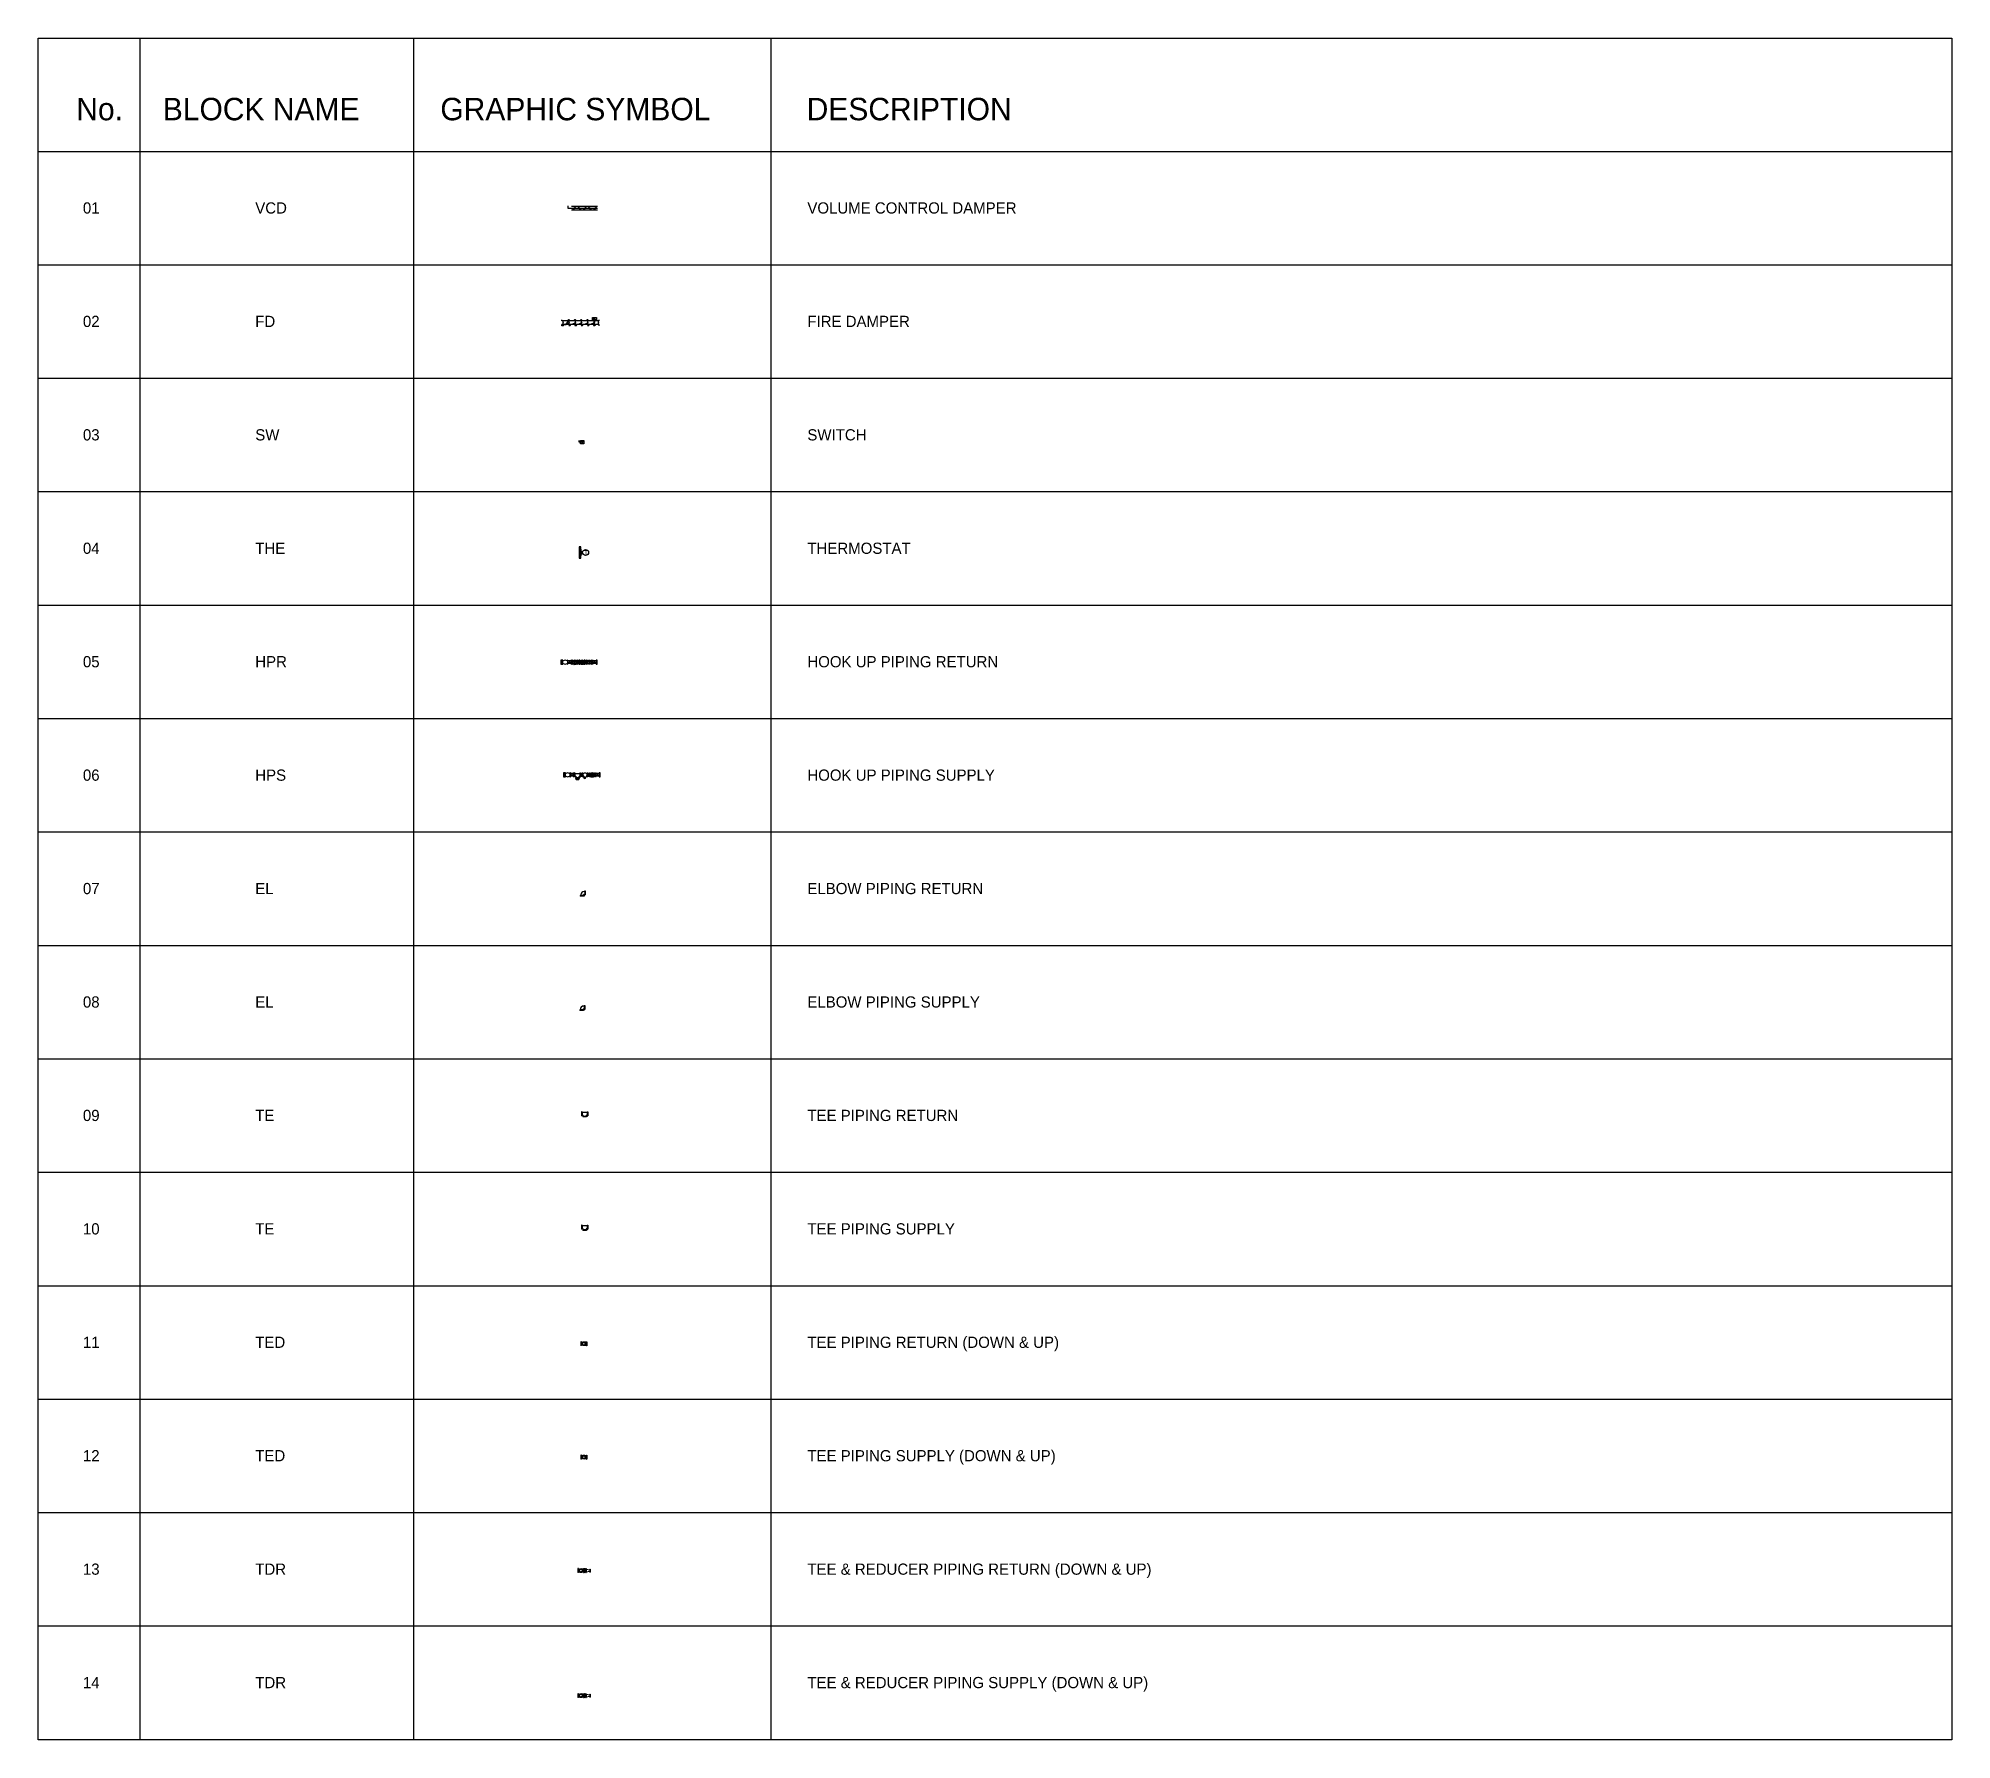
# Model space of a CAD drawing. Header units: millimetres. Extents: x -21221 to 1625077, y -149981 to 356550.
# Drawn here: x 963143 to 1014328, y 272528 to 318034 of the extents above; entities that cross this region are included whole.
import ezdxf

# ---------------------------------------------------------------- set-up
doc = ezdxf.new("R2010")
doc.units = ezdxf.units.MM
doc.header["$LTSCALE"] = 1000
doc.header["$MEASUREMENT"] = 0
doc.linetypes.add('CENTER2', pattern=[1.125, 0.75, -0.125, 0.125, -0.125])
doc.linetypes.add('HIDDEN2', pattern=[0.1875, 0.125, -0.0625])
doc.layers.get('0').update_dxf_attribs({"linetype": 'CONTINUOUS'})
for name, color, linetype in [('4-TEXT-HVAC', 4, 'CONTINUOUS'), ('40-REFERENCE-DRAWINGS-0-35', 40, 'CONTINUOUS'), ('84- SCHEDUAL HVAC', 84, 'CONTINUOUS')]:
    doc.layers.add(name, color=color, linetype=linetype)
doc.styles.add('STENCIL', font='stencil.shx')
doc.styles.add('style2', font='stencil.shx')

msp = doc.modelspace()

# ---------------------------------------------------------------- texts
at = {"layer": '4-TEXT-HVAC', "color": 4, "style": 'style2'}
for s, p in [('01', (964337.2, 313345.7, 0)), ('VCD', (968947.7, 313345.7, 0)), ('VOLUME CONTROL DAMPER ', (983716.6, 313345.7, 0)), ('02', (964337.2, 310311.9, 0)), ('FD', (968947.7, 310311.9, 0)), ('FIRE DAMPER ', (983716.6, 310311.9, 0)), ('03', (964337.2, 307278.1, 0)), ('SW', (968947.7, 307278.1, 0)), ('SWITCH', (983716.6, 307278.1, 0)), ('04', (964337.2, 304244.3, 0)), ('THE', (968947.7, 304244.3, 0)), ('THERMOSTAT', (983716.6, 304244.3, 0)), ('05', (964337.2, 301210.5, 0)), ('HPR', (968947.7, 301210.5, 0)), ('HOOK UP PIPING RETURN', (983716.6, 301210.5, 0)), ('06', (964337.2, 298176.7, 0)), ('HPS', (968947.7, 298176.7, 0)), ('HOOK UP PIPING SUPPLY', (983716.6, 298176.7, 0)), ('07', (964337.2, 295142.9, 0)), ('EL', (968947.7, 295142.9, 0)), ('ELBOW PIPING RETURN', (983716.6, 295142.9, 0)), ('08', (964337.2, 292109.1, 0)), ('EL', (968947.7, 292109.1, 0)), ('ELBOW PIPING SUPPLY', (983716.6, 292109.1, 0)), ('09', (964337.2, 289075.3, 0)), ('TE', (968947.7, 289075.3, 0)), ('TEE PIPING RETURN', (983716.6, 289075.3, 0)), ('10', (964337.2, 286041.5, 0)), ('TE', (968947.7, 286041.5, 0)), ('TEE PIPING SUPPLY', (983716.6, 286041.5, 0)), ('11', (964337.2, 283007.7, 0)), ('TED', (968947.7, 283007.7, 0)), ('TEE PIPING RETURN (DOWN & UP)', (983716.6, 283007.7, 0)), ('12', (964337.2, 279973.9, 0)), ('TED', (968947.7, 279973.9, 0)), ('TEE PIPING SUPPLY (DOWN & UP)', (983716.6, 279973.9, 0)), ('13', (964337.2, 276940.1, 0)), ('TDR', (968947.7, 276940.1, 0)), ('TEE & REDUCER PIPING RETURN (DOWN & UP)', (983716.6, 276940.1, 0)), ('14', (964337.2, 273906.3, 0)), ('TDR', (968947.7, 273906.3, 0)), ('TEE & REDUCER PIPING SUPPLY (DOWN & UP)', (983716.6, 273906.3, 0))]:
    msp.add_text(s, height=300, dxfattribs=at).set_placement(p)
at = {"layer": '40-REFERENCE-DRAWINGS-0-35', "lineweight": 35, "style": 'STENCIL'}
for s, p in [('No.', (964160, 315840.6, 0)), ('BLOCK NAME', (966474, 315840.6, 0)), ('GRAPHIC SYMBOL', (973899, 315840.6, 0)), ('DESCRIPTION', (983697.8, 315840.6, 0))]:
    msp.add_text(s, height=600, dxfattribs=at).set_placement(p)

# ---------------------------------------------------------------- blocks, each defined once
blk = doc.blocks.new('TDR')
at = {"ltscale": 0.019}
for p, q in [((-82, 52, 244), (-82, -53, -244)), ((-67, 52, 244), (-82, 52, 244)), ((-67, 52, 244), (-67, -52, -244)), ((-67, 37, -244), (-37, 37, 106)), ((67, 37, -244), (37, 37, 106)), ((67, 52, 244), (67, -52, -244)), ((67, 52, 244), (82, 52, 244)), ((82, 52, 244), (82, -53, -244)), ((128, 52, 662), (128, -52, 174)), ((128, 52, 662), (143, 52, 662)), ((143, 52, 662), (143, -53, 174)), ((235, 40), (235, -40, 122)), ((235, 40), (250, 40)), ((250, 40), (250, -40, 122)), ((-67, -52, -244), (-82, -52, -244)), ((-37, -37, -551), (-67, -37, -244)), ((37, -37, -551), (67, -37, -244)), ((67, -52, -244), (82, -52, -244)), ((128, -52, 174), (143, -52, 174)), ((235, -40, 122), (250, -40, 122))]:
    blk.add_line(p, q, dxfattribs=at)
at = {"linetype": 'HIDDEN2'}
for p, q in [((98, 37, 174), (82, 37, 174)), ((113, 32, 609368), (98, 32, 609368)), ((113, 0, 609368), (98, 0, 609368)), ((128, 37, 174), (113, 37, 174)), ((98, -38, 174), (82, -38, 174)), ((113, -31, 609368), (98, -31, 609368)), ((128, -38, 174), (113, -38, 174))]:
    blk.add_line(p, q, dxfattribs=at)
for p, q in [((143, 37, 174), (235, 25)), ((235, -25), (143, -38, 174))]:
    blk.add_line(p, q)
at = {"linetype": 'HIDDEN2', "elevation": 609368}
blk.add_lwpolyline([(98, 44), (98, -44), (113, -44), (113, 44)], close=True, dxfattribs=at)
for radius in [52.5, 37.5]:
    blk.add_circle((0, 0), radius)
blk = doc.blocks.new('TED')
at = {"ltscale": 0.019}
for p, q in [((-82, 52, 244), (-82, -53, -244)), ((-67, 52, 244), (-82, 52, 244)), ((-67, 52, 244), (-67, -52, -244)), ((-67, 37, -244), (-37, 37, 106)), ((67, 37, -244), (37, 37, 106)), ((67, 52, 244), (67, -52, -244)), ((67, 52, 244), (82, 52, 244)), ((82, 52, 244), (82, -53, -244)), ((-67, -52, -244), (-82, -52, -244)), ((-37, -37, -551), (-67, -37, -244)), ((37, -37, -551), (67, -37, -244)), ((67, -52, -244), (82, -52, -244))]:
    blk.add_line(p, q, dxfattribs=at)
for radius in [52.5, 37.5]:
    blk.add_circle((0, 0), radius)
blk = doc.blocks.new('TE')
at = {"ltscale": 0.019}
for p, q in [((-82, 53, 1000), (-82, -52, 442)), ((-67, 53, 1000), (-82, 53, 1000)), ((-67, 53, 1000), (-67, -52, 442)), ((67, 38, -268), (-67, 38, 1268)), ((67, 53, 220), (67, -52, -268)), ((67, 53, 220), (82, 53, 220)), ((82, 53, 220), (82, -53, -268)), ((-67, -52, 442), (-82, -52, 442)), ((-52, -37, -418), (-67, -37, -268)), ((53, -68), (-53, -68)), ((-53, -68), (-53, -83)), ((53, -83), (-53, -83)), ((52, -37, -418), (67, -37, -268)), ((53, -68), (53, -83)), ((67, -52, -268), (82, -52, -268))]:
    blk.add_line(p, q, dxfattribs=at)
for p, q in [((-38, -53, -268), (-38, -68)), ((38, -52, -268), (38, -68))]:
    blk.add_line(p, q)
for centre, start, end in [((-52, -52, -568), 359.7072, 89.9101), ((52, -52, -568), 90.0899, 180.2928)]:
    blk.add_arc(centre, 15, start, end, dxfattribs=at)
blk = doc.blocks.new('EL')
blk.add_line((55, 38, -23), (68, 38, -49))
at = {"ltscale": 0.019}
for p, q in [((68, 53, -49), (68, -52, 74)), ((68, 53, -49), (83, 53, -49)), ((83, 53, -49), (83, -52, 74)), ((52, -66, 31), (-53, -66, 31)), ((-53, -66, 31), (-53, -81, 31)), ((52, -81, 31), (-53, -81, 31)), ((-38, -52, 602269), (-38, -66, -119)), ((37, -51, 31), (37, -66, 31)), ((52, -66, 31), (52, -81, 31)), ((53, -37, -49), (68, -37, 74)), ((68, -52, 74), (83, -52, 74))]:
    blk.add_line(p, q, dxfattribs=at)
for centre, radius, start, end in [((53, -53, 1204560), 90.8, 88.7093, 179.5429), ((53, -53, 31), 15.9, 91.5729, 174.0548)]:
    blk.add_arc(centre, radius, start, end, dxfattribs=at)
blk = doc.blocks.new('HPS')
for p, q in [((30, 29), (0, 29)), ((30, 37), (40, 37)), ((65, 37), (55, 37)), ((175, 37), (165, 37)), ((265, 37), (190, 37)), ((280, 31), (265, 31)), ((280, 0), (265, 0)), ((280, 37), (295, 37)), ((295, 52), (295, -53)), ((310, 52), (295, 52)), ((310, 52), (310, -53)), ((310, 37, 600905), (445, 37, 602441)), ((445, 52), (445, -53)), ((445, 52), (460, 52)), ((460, 52), (460, -53)), ((460, 37), (475, 37)), ((475, 31), (490, 31)), ((475, 0), (490, 0)), ((490, 37), (505, 37)), ((537, 37), (520, 37)), ((640, 37), (623, 37)), ((655, 37), (670, 37)), ((670, 31), (685, 31)), ((670, 0), (685, 0)), ((685, 37), (700, 37)), ((722, 37), (715, 37)), ((760, 10), (739, 32)), ((765, 15), (745, 37)), ((784, 15), (805, 37)), ((790, 10), (810, 32)), ((828, 37), (835, 37)), ((850, 37), (865, 37)), ((880, 31), (865, 31)), ((880, 0), (865, 0)), ((955, 37), (880, 37)), ((985, 29), (955, 29)), ((30, -29), (0, -29)), ((30, -38), (40, -38)), ((65, -38), (55, -38)), ((175, -38), (165, -38)), ((265, -38), (190, -38)), ((280, -31), (265, -31)), ((280, -38), (295, -38)), ((310, -53), (295, -53)), ((325, -38, 602291), (310, -38, 602441)), ((325, -68), (430, -68)), ((325, -68), (325, -83)), ((325, -83), (430, -83)), ((340, -52), (340, -53)), ((340, -53), (340, -68)), ((340, -53, 602291), (340, -68, -150)), ((340, -98), (340, -83)), ((340, -128), (340, -113)), ((340, -128), (415, -128)), ((346, -113), (346, -98)), ((377, -113), (377, -98)), ((408, -113), (408, -98)), ((415, -52), (415, -53)), ((415, -53, 602291), (415, -68, -150)), ((415, -53), (415, -68)), ((415, -98), (415, -83)), ((415, -128), (415, -113)), ((430, -38, 602291), (445, -38, 602441)), ((430, -68), (430, -83)), ((445, -53), (460, -53)), ((460, -38), (475, -38)), ((475, -31), (490, -31)), ((490, -38), (505, -38)), ((549, -38), (520, -38)), ((541, -57), (535, -67)), ((535, -67), (585, -96)), ((541, -57), (591, -86)), ((554, -47), (547, -60)), ((591, -86), (585, -96)), ((610, -41), (586, -83)), ((640, -38), (615, -38)), ((655, -38), (670, -38)), ((670, -31), (685, -31)), ((685, -38), (700, -38)), ((722, -38), (715, -38)), ((722, -38), (715, -38)), ((760, -10), (739, -32)), ((765, -15), (745, -37)), ((784, -15), (805, -37)), ((790, -10), (810, -32)), ((828, -38), (835, -38)), ((850, -38), (865, -38)), ((880, -31), (865, -31)), ((955, -38), (880, -38)), ((985, -29), (955, -29))]:
    blk.add_line(p, q)
for points in [[(0, 52), (0, -53), (30, -53), (30, 52)], [(40, 52), (40, -53), (55, -53), (55, 52)], [(175, 52), (175, -53), (190, -53), (190, 52)], [(265, 43), (265, -44), (280, -44), (280, 43)], [(490, 43), (490, -44), (475, -44), (475, 43)], [(520, 52), (520, -53), (505, -53), (505, 52)], [(655, 52), (655, -53), (640, -53), (640, 52)], [(685, 43), (685, -44), (670, -44), (670, 43)], [(715, 52), (715, -53), (700, -53), (700, 52)], [(850, 52), (850, -53), (835, -53), (835, 52)], [(865, 43), (865, -44), (880, -44), (880, 43)], [(955, 52), (955, -53), (985, -53), (985, 52)], [(334, -98), (421, -98), (421, -113), (334, -113)]]:
    blk.add_lwpolyline(points, close=True)
for centre, radius in [((227, 0), 9.62), ((227, 0), 6.62), ((775, 0), 55.3), ((775, 0), 10.5), ((917, 0), 9.62), ((917, 0), 6.62)]:
    blk.add_circle(centre, radius)
for centre, radius, start, end in [((115, -52), 103, 60.8064, 119.1936), ((580, -47), 95.1, 63.1536, 116.8464), ((775, -50), 103, 58.8414, 121.1586), ((775, 0), 47.7, 138.0692, 221.9514), ((775, 0), 47.7, 51.0716, 128.9428), ((775, 0), 18.1, 145.603, 214.397), ((775, 0), 18.1, 58.6054, 121.3946), ((775, 0), 18.1, 325.603, 34.397), ((775, 0), 47.7, 318.0692, 41.9308), ((115, 52), 103, 240.8064, 299.1936), ((325, -53), 15, 0, 90), ((430, -53), 15, 90, 180), ((549, -44), 6, 330, 90), ((615, -44), 6, 90, 150), ((775, 50), 103, 238.8414, 301.1586), ((775, 0), 47.7, 231.0716, 308.9512), ((775, 0), 18.1, 238.6054, 301.3946)]:
    blk.add_arc(centre, radius, start, end)
blk = doc.blocks.new('HPR')
for p, q in [((30, 29), (0, 29)), ((30, 37), (40, 37)), ((65, 37), (55, 37)), ((175, 37), (165, 37)), ((265, 37), (190, 37)), ((280, 31), (265, 31)), ((295, 37), (280, 37)), ((319, 37), (310, 37)), ((357, 9), (339, 28)), ((362, 14), (344, 33)), ((378, 14), (397, 33)), ((383, 9), (401, 28)), ((421, 37), (430, 37)), ((460, 37), (445, 37)), ((475, 31), (460, 31)), ((490, 37), (475, 37)), ((512, 37), (505, 37)), ((550, 10), (529, 32)), ((556, 15), (535, 37)), ((574, 15), (595, 37)), ((580, 10), (600, 32)), ((618, 37), (625, 37)), ((655, 37), (640, 37)), ((670, 31), (655, 31)), ((685, 37), (670, 37)), ((717, 37), (700, 37)), ((820, 37), (803, 37)), ((850, 37), (835, 37)), ((865, 31), (850, 31)), ((865, 0), (850, 0)), ((940, 37), (865, 37)), ((970, 29), (940, 29)), ((30, -29), (0, -29)), ((30, -38), (40, -38)), ((65, -38), (55, -38)), ((175, -38), (165, -38)), ((265, -38), (190, -38)), ((280, 0), (265, 0)), ((280, -31), (265, -31)), ((295, -38), (280, -38)), ((319, -38), (310, -38)), ((357, -9), (339, -28)), ((362, -14), (343, -33)), ((378, -14), (396, -33)), ((383, -9), (401, -28)), ((420, -38), (430, -38)), ((460, -38), (445, -38)), ((475, 0), (460, 0)), ((475, -31), (460, -31)), ((490, -38), (475, -38)), ((512, -38), (505, -38)), ((550, -10), (529, -32)), ((556, -15), (535, -37)), ((574, -15), (595, -37)), ((580, -10), (601, -32)), ((618, -38), (625, -38)), ((618, -38), (625, -38)), ((655, -38), (640, -38)), ((670, 0), (655, 0)), ((670, -31), (655, -31)), ((685, -38), (670, -38)), ((717, -38), (700, -38)), ((820, -38), (803, -38)), ((850, -38), (835, -38)), ((865, -31), (850, -31)), ((940, -38), (865, -38)), ((970, -29), (940, -29))]:
    blk.add_line(p, q)
for points in [[(0, 52), (0, -53), (30, -53), (30, 52)], [(40, 52), (40, -53), (55, -53), (55, 52)], [(175, 52), (175, -53), (190, -53), (190, 52)], [(265, 43), (265, -44), (280, -44), (280, 43)], [(295, 52), (295, -53), (310, -53), (310, 52)], [(430, 52), (430, -53), (445, -53), (445, 52)], [(460, 43), (460, -44), (475, -44), (475, 43)], [(490, 52), (490, -53), (505, -53), (505, 52)], [(625, 52), (625, -53), (640, -53), (640, 52)], [(655, 43), (655, -44), (670, -44), (670, 43)], [(685, 52), (685, -53), (700, -53), (700, 52)], [(820, 52), (820, -53), (835, -53), (835, 52)], [(850, 43), (850, -44), (865, -44), (865, 43)], [(940, 52), (940, -53), (970, -53), (970, 52)], [(351, -66), (355, -50), (346, -48), (342, -63)], [(392, -65), (388, -49), (397, -47), (401, -63)]]:
    blk.add_lwpolyline(points, close=True)
blk.add_lwpolyline([(813, 21), (813, -21, -0.414214), (806, -28), (714, -28, -0.414214), (708, -21), (708, 21, -0.414214), (714, 28), (806, 28, -0.414214)], format="xyb", close=True)
for centre, radius in [((227, 0), 9.62), ((227, 0), 6.62), ((370, 0), 48.8), ((370, 0), 9.29), ((565, 0), 55.3), ((565, 0), 10.5), ((760, 0), 9.97), ((760, 0), 9.17), ((902, 0), 9.62), ((902, 0), 6.62)]:
    blk.add_circle(centre, radius)
for centre, radius, start, end in [((115, -52), 103, 60.8064, 119.1936), ((370, -53), 104, 60.6653, 119.3347), ((370, 0), 42.1, 138.0486, 221.9308), ((370, 0), 42.1, 51.0488, 128.9284), ((370, 0), 16, 145.603, 214.397), ((370, 0), 16, 58.6054, 121.3946), ((370, 0), 16, 325.603, 34.397), ((370, 0), 42.1, 318.0692, 41.9308), ((565, -50), 103, 58.8414, 121.1586), ((565, 0), 47.7, 138.0692, 221.9308), ((565, 0), 47.7, 51.0572, 128.9284), ((565, 0), 18.1, 145.603, 214.397), ((565, 0), 18.1, 58.6054, 121.3946), ((565, 0), 18.1, 325.603, 34.397), ((565, 0), 47.7, 318.0486, 41.9308), ((760, -47), 95.1, 63.1536, 116.8464), ((115, 52), 103, 240.8064, 299.1936), ((369, 51), 102, 240.6414, 256.8536), ((370, 0), 42.1, 231.0572, 308.9284), ((369, 67), 118, 262.953, 279.3742), ((370, 0), 16, 238.6054, 301.3946), ((368, 58), 109, 285.7655, 299.1789), ((565, 50), 103, 238.8414, 301.1586), ((565, 0), 47.7, 231.0488, 308.9284), ((565, 0), 18.1, 238.6054, 301.3946), ((760, 47), 95.1, 243.1486, 296.8514)]:
    blk.add_arc(centre, radius, start, end)
blk = doc.blocks.new('*U912')
at = {"color": 12}
for p, q in [((45, 90), (62, 90)), ((62, 88), (53, 88)), ((62, 86), (53, 86)), ((62, 83), (53, 83)), ((62, 76), (53, 76)), ((62, 57), (53, 57)), ((62, 42), (53, 42)), ((62, 17), (53, 17)), ((62, -90), (62, 90)), ((62, 30), (76, 30)), ((76, 30), (76, -30)), ((45, -90), (62, -90)), ((62, 0), (53, 0)), ((62, -17), (53, -17)), ((62, -42), (53, -42)), ((62, -57), (53, -57)), ((62, -76), (53, -76)), ((62, -83), (53, -83)), ((62, -86), (53, -86)), ((62, -88), (53, -88)), ((62, -30), (76, -30))]:
    blk.add_line(p, q, dxfattribs=at)
blk.add_lwpolyline([(0, 150), (0, -150), (45, -150), (45, 150)], close=True, dxfattribs=at)
blk.add_circle((177, 2), 80.4, dxfattribs=at)
at = {"color": 4, "style": 'STENCIL', "width": 0.85}
blk.add_text('T', height=120, dxfattribs=at).set_placement((139, -65))
blk = doc.blocks.new('SW')
at = {"color": 12}
for p, q in [((-128, 0), (-128, 46)), ((-86, 0), (-128, 0))]:
    blk.add_line(p, q, dxfattribs=at)
at = {"color": 12, "linetype": 'Continuous', "ltscale": 100}
for p, q in [((0, -43), (-86, 43)), ((0, 43), (-86, -43))]:
    blk.add_line(p, q, dxfattribs=at)
at = {"color": 12}
blk.add_lwpolyline([(0, 43), (0, -43), (-86, -43), (-86, 43)], close=True, dxfattribs=at)
blk = doc.blocks.new('FD')
at = {"color": 12}
for p, q in [((0, 129), (0, 158)), ((1000, 128), (0, 128)), ((1000, 29), (0, 29)), ((0, 0), (0, 29)), ((44, 0), (0, 0)), ((35, 29), (35, 128)), ((35, 90), (39, 85)), ((39, 85), (35, 80)), ((44, 29), (44, 0)), ((91, 14), (189, 155)), ((193, 77), (120, 40)), ((182, 79), (193, 85)), ((182, 79), (193, 72)), ((182, 8), (193, 14)), ((182, 8), (193, 1)), ((204, 150), (193, 156)), ((204, 150), (193, 143)), ((193, 85), (193, 143)), ((193, 14), (193, 72)), ((360, 77), (286, 40)), ((348, 79), (359, 85)), ((348, 79), (359, 72)), ((348, 8), (359, 14)), ((348, 8), (359, 1)), ((370, 150), (359, 156)), ((370, 150), (359, 143)), ((359, 85), (359, 143)), ((359, 14), (359, 72)), ((526, 77), (453, 40)), ((515, 79), (526, 85)), ((515, 79), (526, 72)), ((515, 8), (526, 14)), ((515, 8), (526, 1)), ((536, 150), (526, 156)), ((536, 150), (526, 143)), ((526, 85), (526, 143)), ((526, 14), (526, 72)), ((692, 77), (619, 40)), ((681, 79), (692, 85)), ((681, 79), (692, 72)), ((681, 8), (692, 14)), ((681, 8), (692, 1)), ((703, 150), (692, 156)), ((703, 150), (692, 143)), ((692, 85), (692, 143)), ((692, 14), (692, 72)), ((859, 77), (785, 40)), ((848, 79), (858, 85)), ((848, 79), (858, 72)), ((848, 8), (858, 14)), ((848, 8), (858, 1)), ((857, 184), (898, 143)), ((869, 150), (858, 156)), ((869, 150), (858, 143)), ((858, 85), (858, 143)), ((886, 135), (858, 135)), ((858, 14), (858, 72)), ((858, 61), (871, 61)), ((868, 195), (909, 154)), ((871, 61), (886, 135)), ((874, 134), (900, 151)), ((875, 130), (906, 145)), ((980, 29), (980, 128)), ((980, 90), (985, 85)), ((985, 85), (980, 80)), ((1000, 128), (1000, 158)), ((1000, 0), (1000, 29))]:
    blk.add_line(p, q, dxfattribs=at)
at = {"color": 12, "linetype": 'CENTER2'}
for points in [[(815, 215), (921, 215), (921, 128)], [(815, 128), (815, 215)]]:
    blk.add_lwpolyline(points, dxfattribs=at)
at = {"color": 12}
for centre, radius in [((22, 15), 3.46), ((193, 79), 4.34), ((359, 79), 4.34), ((526, 79), 4.34), ((692, 79), 4.34), ((858, 194), 4.34), ((858, 79), 4.34), ((874, 132), 2.13), ((904, 149), 3.95)]:
    blk.add_circle(centre, radius, dxfattribs=at)
at = {"color": 12, "linetype": 'HIDDEN2'}
for centre, start, end in [((192, 112), 88.3324, 157.9239), ((194, 46), 268.3324, 337.9239), ((358, 112), 88.3324, 157.9239), ((361, 46), 268.3324, 337.9239), ((524, 112), 88.3324, 157.9239), ((527, 46), 268.3324, 337.9239), ((691, 112), 88.3324, 157.9239), ((693, 46), 268.3324, 337.9239), ((857, 112), 88.3324, 157.9239), ((860, 46), 268.3324, 337.9239)]:
    blk.add_arc(centre, 44.3, start, end, dxfattribs=at)
at = {"color": 12}
for centre, radius, start, end in [((858, 194), 10.2, 5.1185, 264.8815), ((904, 149), 7.84, 225, 45)]:
    blk.add_arc(centre, radius, start, end, dxfattribs=at)
blk = doc.blocks.new('VD')
at = {"color": 12}
for p, q in [((-791, 0), (-791, 70)), ((0, 0), (-791, 0)), ((0, 50), (-700, 50)), ((-593, 40), (-673, -40)), ((-523, 40), (-443, -40)), ((-305, 40), (-385, -40)), ((-244, 40), (-164, -40)), ((-29, 40), (-109, -40)), ((0, -50), (-700, -50))]:
    blk.add_line(p, q, dxfattribs=at)
for centre in [(-633, 0), (-483, 0), (-345, 0), (-204, 0), (-69, 0)]:
    blk.add_ellipse(centre, major_axis=(-8.49, -8.49), ratio=1, start_param=-0.785398, end_param=5.497787, dxfattribs=at)

# ---------------------------------------------------------------- linework, layer by layer
at = {"linetype": 'HIDDEN2'}
msp.add_line((977188.1, 301384.3, 12937.8), (977178.1, 301384.3, 12937.8), dxfattribs=at)
at = {"layer": '84- SCHEDUAL HVAC'}
for p, q in [((965864.2, 318034, 0), (965864.2, 272527.7, 0)), ((973178.3, 318034, 0), (973178.3, 272527.7, 0)), ((982740, 318034, 0), (982740, 272527.7, 0)), ((1014327.9, 315000.8, 0), (963143.1, 315000.8, 0))]:
    msp.add_line(p, q, dxfattribs=at)
at = {"layer": '84- SCHEDUAL HVAC', "color": 83}
for p, q in [((1014327.9, 311967, 0), (963143.1, 311967, 0)), ((1014327.9, 308933.2, 0), (963143.1, 308933.2, 0)), ((1014327.9, 305899.4, 0), (963143.1, 305899.4, 0)), ((1014327.9, 302865.6, 0), (963143.1, 302865.6, 0)), ((1014327.9, 299831.8, 0), (963143.1, 299831.8, 0)), ((1014327.9, 296798, 0), (963143.1, 296798, 0)), ((1014327.9, 293764.2, 0), (963143.1, 293764.2, 0)), ((1014327.9, 290730.4, 0), (963143.1, 290730.4, 0)), ((1014327.9, 287696.6, 0), (963143.1, 287696.6, 0)), ((1014327.9, 284662.8, 0), (963143.1, 284662.8, 0)), ((1014327.9, 281629, 0), (963143.1, 281629, 0)), ((1014327.9, 278595.2, 0), (963143.1, 278595.2, 0)), ((1014327.9, 275561.4, 0), (963143.1, 275561.4, 0))]:
    msp.add_line(p, q, dxfattribs=at)
at = {"layer": '84- SCHEDUAL HVAC', "elevation": 0}
msp.add_lwpolyline([(1014327.9, 272527.7), (963143.1, 272527.7), (963143.1, 318034), (1014327.9, 318034)], close=True, dxfattribs=at)

# ---------------------------------------------------------------- block references
for name, p in [('VD', (978104.7, 313484.8, 12937.8)), ('FD', (977151.3, 310347.3, 12937.8)), ('SW', (977737.8, 307232.1, 12937.8)), ('*U912', (977607.9, 304279.3, 12937.8)), ('HPR', (977123.2, 301346.8, 12937.8)), ('HPS', (977188.8, 298333.8, 12937.8)), ('EL', (977692.7, 295174.5, 12925.5)), ('EL', (977679.2, 292111.4, 12925.5)), ('TE', (977758.9, 289267.2, 614110.7)), ('TE', (977758.9, 286233.4, 614110.7)), ('TED', (977739.2, 283120, 0)), ('TED', (977739.2, 280086.2, 0)), ('TDR', (977659.4, 277050.9, 12937.8)), ('TDR', (977659.4, 273707.4, 12937.8))]:
    msp.add_blockref(name, p)

msp.set_redraw_order([(e.dxf.handle, doc.entitydb.next_handle()) for e in msp.query("TEXT MTEXT ATTDEF DIMENSION ARC_DIMENSION")])  # texts and dimensions are drawn at this point

doc.saveas('drawing.dxf')
